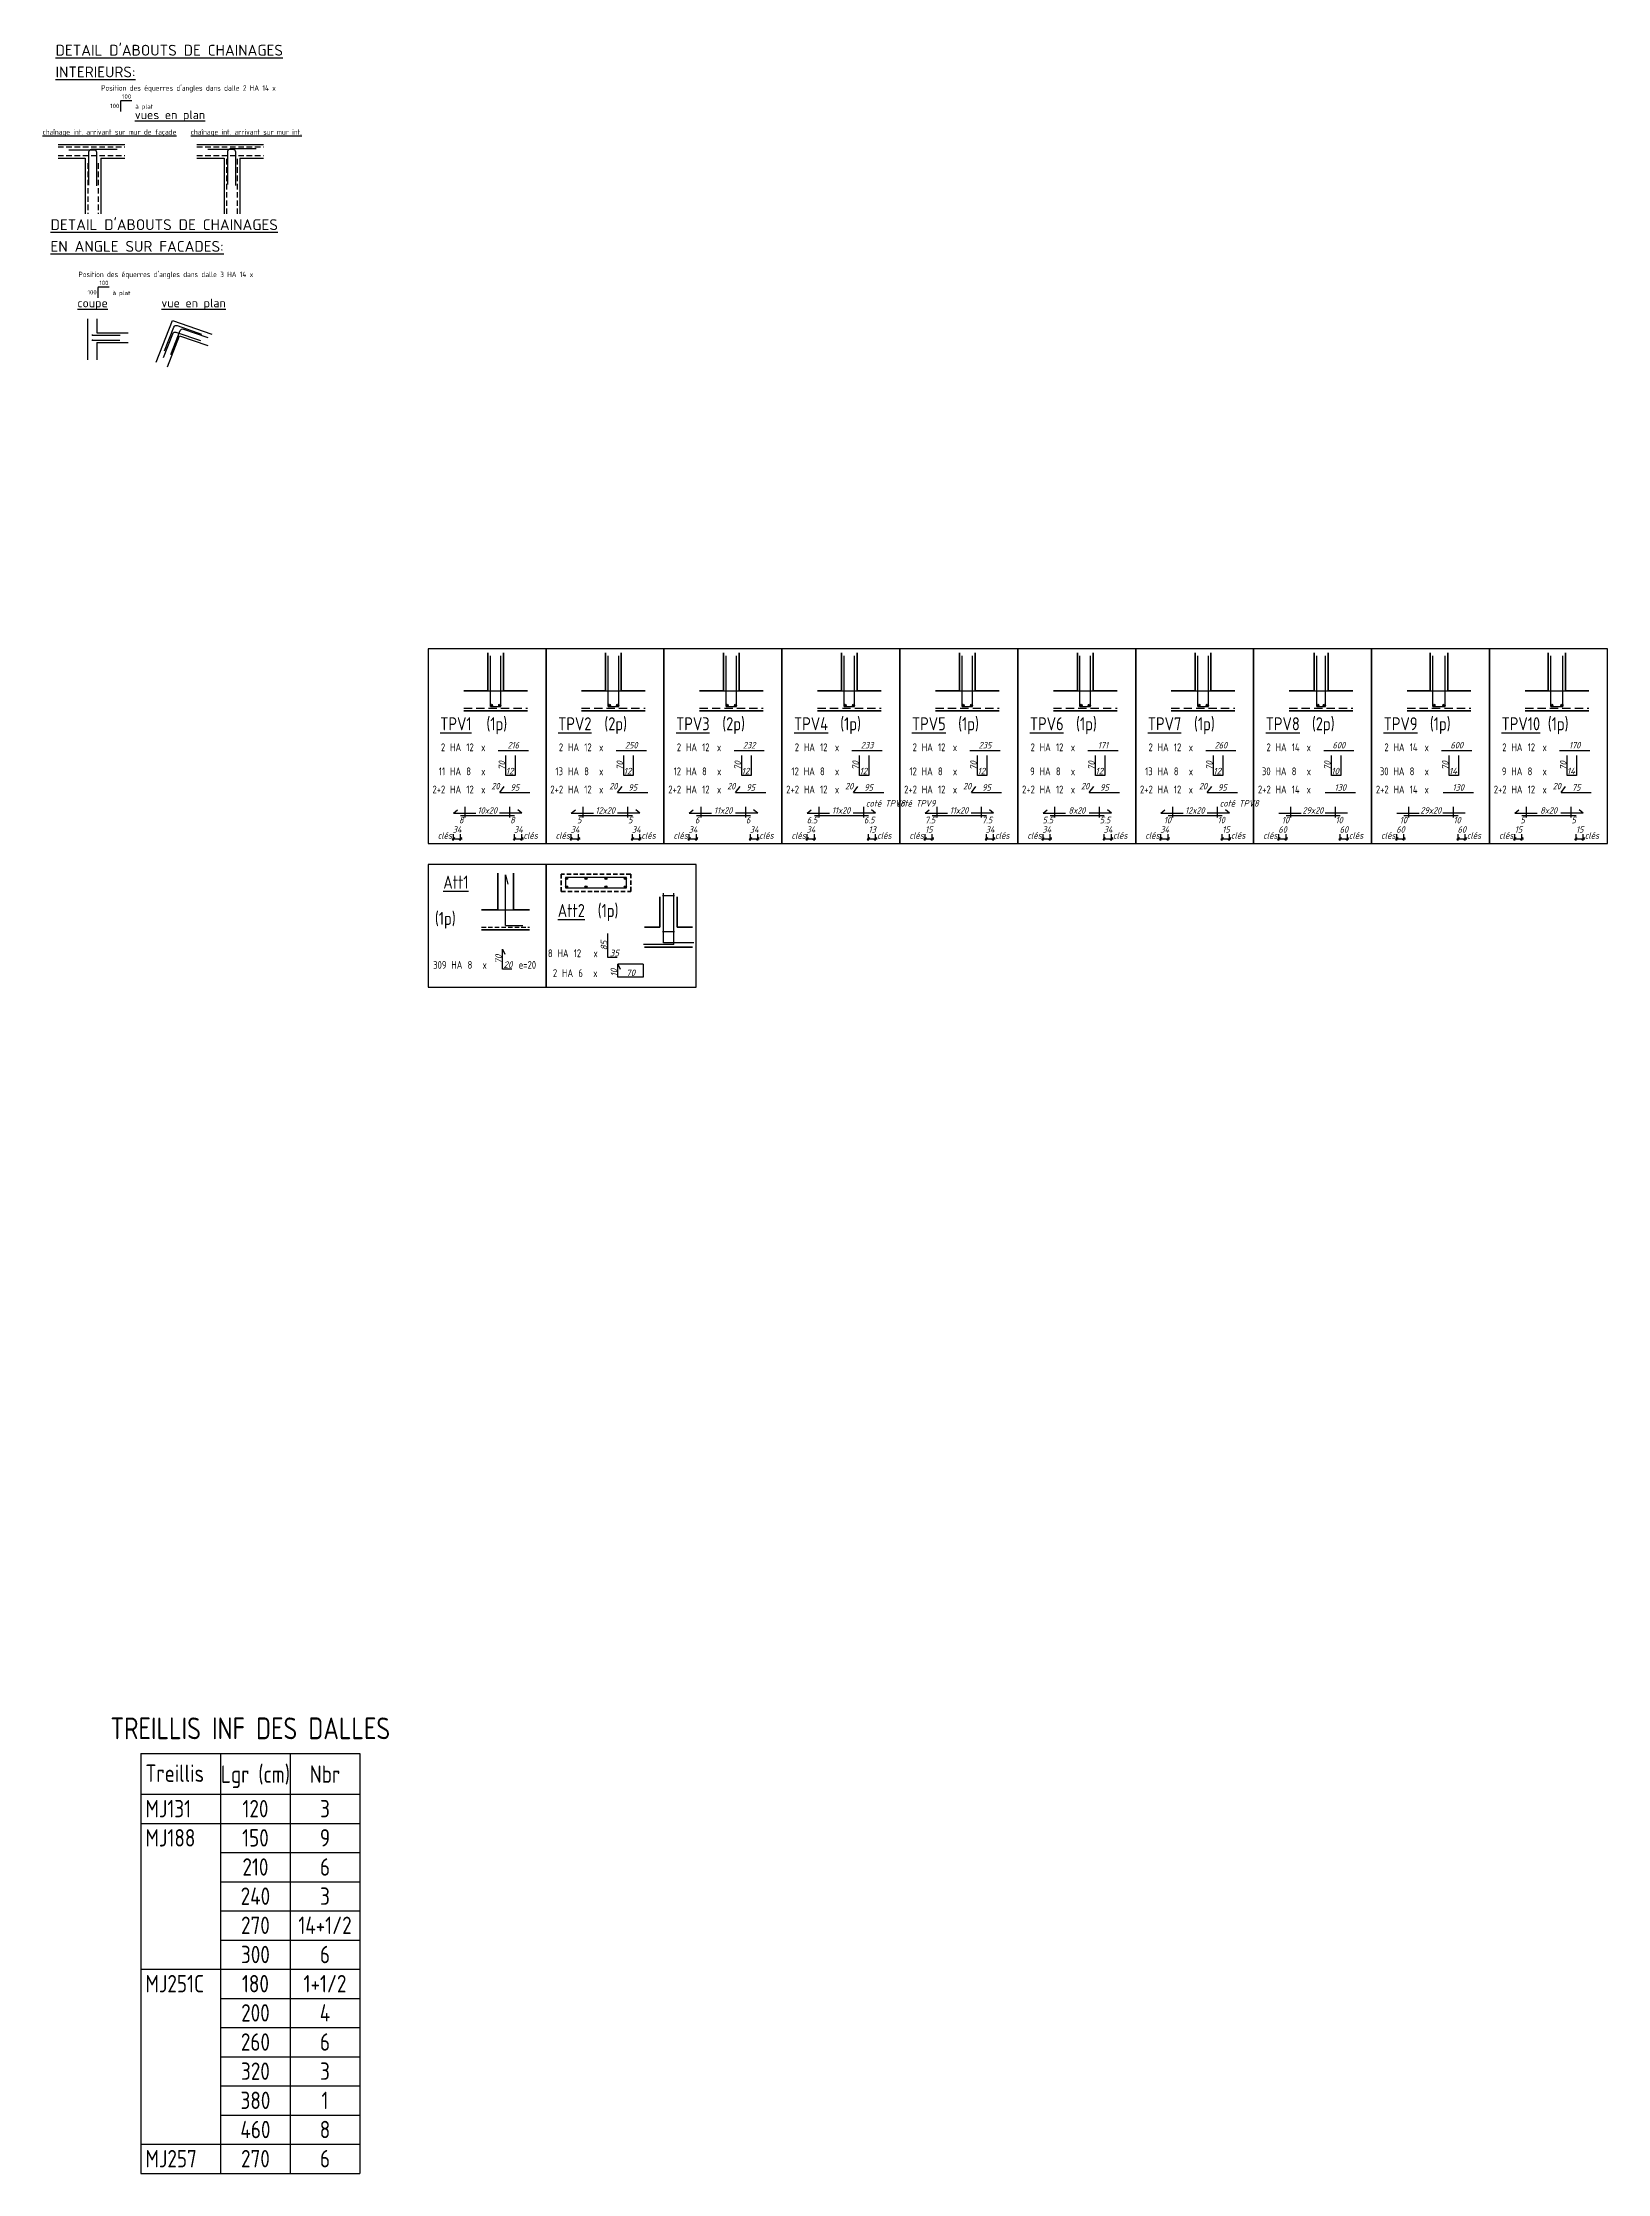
# Model space of a CAD drawing. Header units: millimetres. Extents: x 17235 to 23175, y -25578 to -23029.
# Drawn here: x 17235 to 19036, y -25481 to -23029 of the extents above; entities that cross this region are included whole.
import ezdxf
from ezdxf.enums import TextEntityAlignment as Align

# ---------------------------------------------------------------- set-up
doc = ezdxf.new("R2010")
doc.units = ezdxf.units.MM
doc.linetypes.add('CACHE', pattern=[9.525, 6.35, -3.175])
doc.layers.add('000-Arm_inf_txt', color=32, linetype='Continuous', lineweight=30)
doc.layers.add('01_arm', color=5, linetype='Continuous', lineweight=35)
doc.styles.add('MATTE_TXT', font='isocpeur.ttf', dxfattribs={"width": 0.8})

msp = doc.modelspace()

# ---------------------------------------------------------------- texts
at = {"layer": '000-Arm_inf_txt', "style": 'MATTE_TXT'}
for s, height, p in [("%%UDETAIL D'ABOUTS DE CHAINAGES", 12.5, (17249.97, -23044.24)), ('%%UINTERIEURS:', 12.5, (17249.97, -23069.24)), ('%%Uvues en plan', 10, (17341.17, -23117.29)), ('à plat', 5, (17341.72, -23105.31)), ("%%UDETAIL D'ABOUTS DE CHAINAGES", 12.5, (17244.2, -23244.94)), ('%%UEN ANGLE SUR FACADES:', 12.5, (17244.2, -23269.94)), ('%%ucoupe', 10, (17275.09, -23333.79)), ('à plat', 5, (17315.68, -23319.79)), ('%%uvue en plan', 10, (17371.74, -23333.79))]:
    msp.add_text(s, height=height, dxfattribs=at).set_placement(p)
for p in [(17331.71, -23093.74), (17305.66, -23308.22)]:
    msp.add_text('100', height=5, dxfattribs=at).set_placement(p, align=Align.CENTER)
for p in [(17323.34, -23104.58), (17297.29, -23319.06)]:
    msp.add_text('100', height=5, dxfattribs=at).set_placement(p, align=Align.RIGHT)
at = {"layer": '000-Arm_inf_txt', "style": 'MATTE_TXT', "width": 0.8}
for s, height, p in [('%%Uchaînage int. arrivant sur mur de façade', 6.25, (17235.07, -23135.2)), ('%%Uchaînage int. arrivant sur mur int.', 6.25, (17405.65, -23135.2)), ('(1p)', 15, (17745.85, -23820.41)), ('(2p)', 15, (17881.57, -23820.41)), ('(2p)', 15, (18017.29, -23820.41)), ('(1p)', 15, (18153.01, -23820.41)), ('(1p)', 15, (18288.73, -23820.41)), ('(1p)', 15, (18424.45, -23820.41)), ('(1p)', 15, (18560.17, -23820.41)), ('(2p)', 15, (18695.89, -23820.41)), ('(1p)', 15, (18831.6, -23820.41)), ('(1p)', 15, (18967.32, -23820.41)), ('%%UTPV1', 15, (17692.68, -23820.41)), ('%%UTPV2', 15, (17828.39, -23820.41)), ('%%UTPV3', 15, (17964.11, -23820.41)), ('%%UTPV4', 15, (18099.83, -23820.41)), ('%%UTPV5', 15, (18235.55, -23820.41)), ('%%UTPV6', 15, (18371.27, -23820.41)), ('%%UTPV7', 15, (18506.99, -23820.41)), ('%%UTPV8', 15, (18642.71, -23820.41)), ('%%UTPV9', 15, (18778.43, -23820.41)), ('%%UTPV10', 15, (18914.14, -23820.41)), ('HA', 9, (17704.04, -23844.5)), ('12', 9, (17722.72, -23844.5)), ('HA', 9, (17839.75, -23844.5)), ('12', 9, (17858.44, -23844.5)), ('HA', 9, (17975.47, -23844.5)), ('12', 9, (17994.16, -23844.5)), ('HA', 9, (18111.19, -23844.5)), ('12', 9, (18129.88, -23844.5)), ('HA', 9, (18246.91, -23844.5)), ('12', 9, (18265.6, -23844.5)), ('HA', 9, (18382.63, -23844.5)), ('12', 9, (18401.32, -23844.5)), ('HA', 9, (18518.35, -23844.5)), ('12', 9, (18537.04, -23844.5)), ('HA', 9, (18654.07, -23844.5)), ('14', 9, (18672.76, -23844.5)), ('HA', 9, (18789.79, -23844.5)), ('14', 9, (18808.47, -23844.5)), ('HA', 9, (18925.5, -23844.5)), ('12', 9, (18944.19, -23844.5)), ('HA', 9, (17703.93, -23872.16)), ('8', 9, (17722.62, -23872.16)), ('HA', 9, (17839.65, -23872.16)), ('8', 9, (17858.34, -23872.16)), ('HA', 9, (17975.37, -23872.16)), ('8', 9, (17994.06, -23872.16)), ('HA', 9, (18111.09, -23872.16)), ('8', 9, (18129.78, -23872.16)), ('HA', 9, (18246.81, -23872.16)), ('8', 9, (18265.49, -23872.16)), ('HA', 9, (18382.52, -23872.16)), ('8', 9, (18401.21, -23872.16)), ('HA', 9, (18518.24, -23872.16)), ('8', 9, (18536.93, -23872.16)), ('HA', 9, (18653.96, -23872.16)), ('8', 9, (18672.65, -23872.16)), ('HA', 9, (18789.68, -23872.16)), ('8', 9, (18808.37, -23872.16)), ('HA', 9, (18925.4, -23872.16)), ('8', 9, (18944.09, -23872.16)), ('HA', 9, (17704.04, -23893.09)), ('12', 9, (17722.72, -23893.09)), ('HA', 9, (17839.75, -23893.09)), ('12', 9, (17858.44, -23893.09)), ('HA', 9, (17975.47, -23893.09)), ('12', 9, (17994.16, -23893.09)), ('HA', 9, (18111.19, -23893.09)), ('12', 9, (18129.88, -23893.09)), ('HA', 9, (18246.91, -23893.09)), ('12', 9, (18265.6, -23893.09)), ('HA', 9, (18382.63, -23893.09)), ('12', 9, (18401.32, -23893.09)), ('HA', 9, (18518.35, -23893.09)), ('12', 9, (18537.04, -23893.09)), ('HA', 9, (18654.07, -23893.09)), ('14', 9, (18672.76, -23893.09)), ('HA', 9, (18789.79, -23893.09)), ('14', 9, (18808.47, -23893.09)), ('HA', 9, (18925.5, -23893.09)), ('12', 9, (18944.19, -23893.09)), ('%%UAtt1', 15, (17696.24, -24002.67)), ('%%UAtt2', 15, (17827.95, -24035.3)), ('(1p)', 15, (17873.91, -24035.3)), ('(1p)', 15, (17686.57, -24044.37)), ('HA', 9, (17827.65, -24081.49)), ('12', 9, (17846.34, -24081.49)), ('HA', 9, (17705.47, -24094.85)), ('8', 9, (17724.16, -24094.85)), ('e=20', 9, (17783.03, -24094.85)), ('HA', 9, (17832.9, -24104.29)), ('6', 9, (17851.59, -24104.29)), ('Treillis', 20, (17353.39, -25030.36)), ('MJ131', 20, (17353.39, -25071.12)), ('MJ188', 20, (17353.39, -25104.68)), ('MJ251C', 20, (17353.39, -25272.47)), ('MJ257', 20, (17353.39, -25473.82))]:
    msp.add_text(s, height=height, dxfattribs=at).set_placement(p)
for s, p in [('2', (17698.45, -23844.5)), ('2', (17834.16, -23844.5)), ('2', (17969.88, -23844.5)), ('2', (18105.6, -23844.5)), ('2', (18241.32, -23844.5)), ('2', (18377.04, -23844.5)), ('2', (18512.76, -23844.5)), ('2', (18648.48, -23844.5)), ('2', (18784.2, -23844.5)), ('2', (18919.91, -23844.5)), ('11', (17698.34, -23872.16)), ('13', (17834.06, -23872.16)), ('12', (17969.78, -23872.16)), ('12', (18105.5, -23872.16)), ('12', (18241.22, -23872.16)), ('9', (18376.93, -23872.16)), ('13', (18512.65, -23872.16)), ('30', (18648.37, -23872.16)), ('30', (18784.09, -23872.16)), ('9', (18919.81, -23872.16)), ('2+2', (17698.45, -23893.09)), ('2+2', (17834.16, -23893.09)), ('2+2', (17969.88, -23893.09)), ('2+2', (18105.6, -23893.09)), ('2+2', (18241.32, -23893.09)), ('2+2', (18377.04, -23893.09)), ('2+2', (18512.76, -23893.09)), ('2+2', (18648.48, -23893.09)), ('2+2', (18784.2, -23893.09)), ('2+2', (18919.91, -23893.09)), ('8', (17822.06, -24081.49)), ('309', (17699.88, -24094.85)), ('2', (17827.31, -24104.29))]:
    msp.add_text(s, height=9, dxfattribs=at).set_placement(p, align=Align.RIGHT)
for s, height, p in [('x', 9, (17742.23, -23844.5)), ('x', 9, (17877.95, -23844.5)), ('x', 9, (18013.66, -23844.5)), ('x', 9, (18149.38, -23844.5)), ('x', 9, (18285.1, -23844.5)), ('x', 9, (18420.82, -23844.5)), ('x', 9, (18556.54, -23844.5)), ('x', 9, (18692.26, -23844.5)), ('x', 9, (18827.98, -23844.5)), ('x', 9, (18963.7, -23844.5)), ('x', 9, (17742.3, -23872.16)), ('x', 9, (17878.01, -23872.16)), ('x', 9, (18013.73, -23872.16)), ('x', 9, (18149.45, -23872.16)), ('x', 9, (18285.17, -23872.16)), ('x', 9, (18420.89, -23872.16)), ('x', 9, (18556.61, -23872.16)), ('x', 9, (18692.33, -23872.16)), ('x', 9, (18828.05, -23872.16)), ('x', 9, (18963.76, -23872.16)), ('x', 9, (17742.23, -23893.09)), ('x', 9, (17877.95, -23893.09)), ('x', 9, (18013.66, -23893.09)), ('x', 9, (18149.38, -23893.09)), ('x', 9, (18285.1, -23893.09)), ('x', 9, (18420.82, -23893.09)), ('x', 9, (18556.54, -23893.09)), ('x', 9, (18692.26, -23893.09)), ('x', 9, (18827.98, -23893.09)), ('x', 9, (18963.7, -23893.09)), ('x', 9, (17743.83, -24094.85)), ('x', 9, (17871.27, -24104.29)), ('x', 9, (17871.46, -24081.49)), ('TREILLIS INF DES DALLES', 25, (17474.09, -24981.21)), ('Lgr (cm)', 20, (17480.01, -25031.42)), ('Nbr', 20, (17560.05, -25031.42)), ('120', 20, (17480.01, -25071.12)), ('3', 20, (17560.05, -25071.12)), ('150', 20, (17480.01, -25104.68)), ('9', 20, (17560.05, -25104.68)), ('210', 20, (17480.01, -25138.24)), ('6', 20, (17560.05, -25138.24)), ('240', 20, (17480.01, -25171.8)), ('3', 20, (17560.05, -25171.8)), ('270', 20, (17480.01, -25205.36)), ('14+1/2', 20, (17560.05, -25205.36)), ('300', 20, (17480.01, -25238.92)), ('6', 20, (17560.05, -25238.92)), ('180', 20, (17480.01, -25272.47)), ('1+1/2', 20, (17560.05, -25272.47)), ('200', 20, (17480.01, -25306.03)), ('4', 20, (17560.05, -25306.03)), ('260', 20, (17480.01, -25339.59)), ('6', 20, (17560.05, -25339.59)), ('320', 20, (17480.01, -25373.15)), ('3', 20, (17560.05, -25373.15)), ('380', 20, (17480.01, -25406.71)), ('1', 20, (17560.05, -25406.71)), ('460', 20, (17480.01, -25440.27)), ('8', 20, (17560.05, -25440.27)), ('270', 20, (17480.01, -25473.82)), ('6', 20, (17560.05, -25473.82))]:
    msp.add_text(s, height=height, dxfattribs=at).set_placement(p, align=Align.CENTER)
at = {"layer": '000-Arm_inf_txt', "style": 'MATTE_TXT', "oblique": 15, "width": 0.8}
for s, p in [('216', (17776.79, -23843.57)), ('250', (17912.51, -23843.57)), ('232', (18048.22, -23843.57)), ('233', (18183.94, -23843.57)), ('235', (18319.66, -23843.57)), ('171', (18455.38, -23843.57)), ('260', (18591.1, -23843.57)), ('600', (18726.82, -23843.57)), ('600', (18862.54, -23843.57)), ('170', (18998.26, -23843.57)), ('95', (17778.51, -23892.16)), ('95', (17914.23, -23892.16)), ('95', (18049.95, -23892.16)), ('95', (18185.67, -23892.16)), ('95', (18321.39, -23892.16)), ('95', (18457.11, -23892.16)), ('95', (18592.83, -23892.16)), ('130', (18728.55, -23892.16)), ('130', (18864.26, -23892.16)), ('75', (18999.98, -23892.16)), ('10x20', (17746.85, -23918.62)), ('12x20', (17882.57, -23918.62)), ('11x20', (18018.28, -23918.62)), ('11x20', (18154, -23918.62)), ('11x20', (18289.72, -23918.62)), ('8x20', (18425.44, -23918.62)), ('12x20', (18561.16, -23918.62)), ('29x20', (18696.88, -23918.62)), ('29x20', (18832.6, -23918.62)), ('8x20', (18968.31, -23918.62))]:
    msp.add_text(s, height=7.5, dxfattribs=at).set_placement(p, align=Align.BOTTOM_CENTER)
at = {"layer": '000-Arm_inf_txt', "style": 'MATTE_TXT', "oblique": 15}
for s, p in [('70', (17767.41, -23861.14)), ('70', (17903.13, -23861.14)), ('70', (18038.84, -23861.14)), ('70', (18174.56, -23861.14)), ('70', (18310.28, -23861.14)), ('70', (18446, -23861.14)), ('70', (18581.72, -23861.14)), ('70', (18717.44, -23861.14)), ('70', (18853.16, -23861.14)), ('70', (18988.88, -23861.14)), ('85', (17884.92, -24068.01)), ('70', (17763.42, -24083.83)), ('10', (17896.38, -24099.27))]:
    msp.add_text(s, height=7.5, rotation=90, dxfattribs=at).set_placement(p, align=Align.CENTER)
for s, p in [('12', (17772.53, -23871.09)), ('12', (17908.25, -23871.09)), ('12', (18043.96, -23871.09)), ('12', (18179.68, -23871.09)), ('12', (18315.4, -23871.09)), ('12', (18451.12, -23871.09)), ('12', (18586.84, -23871.09)), ('10', (18722.56, -23871.09)), ('14', (18858.28, -23871.09)), ('14', (18994, -23871.09)), ('70', (17911.77, -24103.23))]:
    msp.add_text(s, height=7.5, dxfattribs=at).set_placement(p, align=Align.CENTER)
at = {"layer": '000-Arm_inf_txt', "style": 'MATTE_TXT', "oblique": 15, "width": 0.8}
for s, p in [('20', (17760.95, -23888.44)), ('20', (17896.66, -23888.44)), ('20', (18032.38, -23888.44)), ('20', (18168.1, -23888.44)), ('coté TPV9', (18262.5, -23908.19)), ('20', (18303.82, -23888.44)), ('20', (18439.54, -23888.44)), ('20', (18575.26, -23888.44)), ('20', (18982.41, -23888.44)), ('8', (17719.47, -23927.48)), ('5', (17855.19, -23927.48)), ('6', (17990.9, -23927.48)), ('6.5', (18126.62, -23927.48)), ('7.5', (18262.34, -23927.48)), ('5.5', (18398.06, -23927.48)), ('10', (18533.78, -23927.48)), ('10', (18669.5, -23927.48)), ('10', (18805.22, -23927.48)), ('5', (18940.94, -23927.48)), ('clés', (17706.32, -23945.16)), ('clés', (17842.04, -23945.16)), ('clés', (17977.76, -23945.16)), ('clés', (18113.48, -23945.16)), ('clés', (18249.2, -23945.16)), ('clés', (18384.92, -23945.16)), ('clés', (18520.63, -23945.16)), ('clés', (18656.35, -23945.16)), ('clés', (18792.07, -23945.16)), ('clés', (18927.79, -23945.16))]:
    msp.add_text(s, height=7.5, dxfattribs=at).set_placement(p, align=Align.RIGHT)
for s, p in [('coté TPV8', (18182.57, -23908.19)), ('coté TPV8', (18589.73, -23908.19)), ('8', (17773.12, -23927.48)), ('5', (17908.84, -23927.48)), ('6', (18044.56, -23927.48)), ('6.5', (18180.28, -23927.48)), ('7.5', (18316, -23927.48)), ('5.5', (18451.71, -23927.48)), ('10', (18587.43, -23927.48)), ('10', (18723.15, -23927.48)), ('10', (18858.87, -23927.48)), ('5', (18994.59, -23927.48)), ('clés', (17788.36, -23945.16)), ('clés', (17924.08, -23945.16)), ('clés', (18059.79, -23945.16)), ('clés', (18195.51, -23945.16)), ('clés', (18331.23, -23945.16)), ('clés', (18466.95, -23945.16)), ('clés', (18602.67, -23945.16)), ('clés', (18738.39, -23945.16)), ('clés', (18874.11, -23945.16)), ('clés', (19009.83, -23945.16))]:
    msp.add_text(s, height=7.5, dxfattribs=at).set_placement(p)
for s, p in [('34', (17712.07, -23938.31)), ('34', (17782.61, -23938.31)), ('34', (17847.79, -23938.31)), ('34', (17918.32, -23938.31)), ('34', (17983.51, -23938.31)), ('34', (18054.04, -23938.31)), ('34', (18119.23, -23938.31)), ('13', (18189.76, -23938.31)), ('15', (18254.95, -23938.31)), ('34', (18325.48, -23938.31)), ('34', (18390.67, -23938.31)), ('34', (18461.2, -23938.31)), ('34', (18526.39, -23938.31)), ('15', (18596.92, -23938.31)), ('60', (18662.11, -23938.31)), ('60', (18732.64, -23938.31)), ('60', (18797.82, -23938.31)), ('60', (18868.36, -23938.31)), ('15', (18933.54, -23938.31)), ('15', (19004.07, -23938.31))]:
    msp.add_text(s, height=7.5, dxfattribs=at).set_placement(p, align=Align.CENTER)
at = {"layer": '000-Arm_inf_txt', "style": 'MATTE_TXT', "oblique": 15}
for s, p in [('35', (17887.83, -24080.43)), ('20', (17765.58, -24093.78))]:
    msp.add_text(s, height=7.5, dxfattribs=at).set_placement(p)
at = {"layer": '000-Arm_inf_txt', "char_height": 6.25, "attachment_point": 1, "style": 'MATTE_TXT'}
for s, insert, width in [("Position des équerres d'angles dans dalle 2 HA 14 x ", (17302.45, -23078.31), 202.5155), ("Position des équerres d'angles dans dalle 3 HA 14 x ", (17276.34, -23292.79), 197.6226)]:
    msp.add_mtext(s, dxfattribs=dict(at, insert=insert, width=width))

# ---------------------------------------------------------------- hatches: boundary and pattern name
at = {"layer": '000-Arm_inf_txt', "ltscale": 2}
for points in [[(17751.56, -23790.52, -1), (17751.56, -23792.92, -1)], [(17761.16, -23790.52, 1), (17761.16, -23792.92, 1)], [(17887.27, -23790.52, -1), (17887.27, -23792.92, -1)], [(17896.87, -23790.52, 1), (17896.87, -23792.92, 1)], [(18022.99, -23790.52, -1), (18022.99, -23792.92, -1)], [(18032.59, -23790.52, 1), (18032.59, -23792.92, 1)], [(18158.71, -23790.52, -1), (18158.71, -23792.92, -1)], [(18168.31, -23790.52, 1), (18168.31, -23792.92, 1)], [(18294.43, -23790.52, -1), (18294.43, -23792.92, -1)], [(18304.03, -23790.52, 1), (18304.03, -23792.92, 1)], [(18430.15, -23790.52, -1), (18430.15, -23792.92, -1)], [(18439.75, -23790.52, 1), (18439.75, -23792.92, 1)], [(18565.87, -23790.52, -1), (18565.87, -23792.92, -1)], [(18575.47, -23790.52, 1), (18575.47, -23792.92, 1)], [(18702.59, -23790.52, -1), (18702.59, -23792.92, -1)], [(18710.19, -23790.52, 1), (18710.19, -23792.92, 1)], [(18836.31, -23790.52, -1), (18836.31, -23792.92, -1)], [(18847.91, -23790.52, 1), (18847.91, -23792.92, 1)], [(18972.02, -23790.52, -1), (18972.02, -23792.92, -1)], [(18983.62, -23790.52, 1), (18983.62, -23792.92, 1)], [(17838.13, -23992.18, 1), (17838.13, -23989.78, 1)], [(17838.13, -23999.38, -1), (17838.13, -24001.78, -1)], [(17860.47, -23992.18, 1), (17860.47, -23989.78, 1)], [(17860.47, -23999.38, -1), (17860.47, -24001.78, -1)], [(17883.4, -23992.18, -1), (17883.4, -23989.78, -1)], [(17883.4, -23999.38, 1), (17883.4, -24001.78, 1)], [(17905.73, -23992.18, -1), (17905.73, -23989.78, -1)], [(17905.73, -23999.38, 1), (17905.73, -24001.78, 1)]]:
    msp.add_hatch(color=256, dxfattribs=at).paths.add_polyline_path(points)

# ---------------------------------------------------------------- linework, layer by layer
at = {"layer": '000-Arm_inf_txt'}
for p, q in [((17252.81, -23146.3), (17329.53, -23146.3)), ((17252.81, -23162.3), (17283.95, -23162.3)), ((17283.95, -23162.3), (17283.95, -23226.04)), ((17301.95, -23162.3), (17329.53, -23162.3)), ((17301.95, -23162.3), (17301.95, -23226.04)), ((17412.73, -23146.3), (17489.45, -23146.3)), ((17412.73, -23162.3), (17443.87, -23162.3)), ((17443.87, -23162.3), (17443.87, -23226.04)), ((17461.87, -23162.3), (17489.45, -23162.3)), ((17461.87, -23162.3), (17461.87, -23226.04)), ((17286.77, -23347.03), (17286.77, -23394.04)), ((17297.55, -23347.03), (17297.55, -23363.19)), ((17365.79, -23396.96), (17384.6, -23348.96)), ((17384.6, -23348.96), (17429.73, -23364.57)), ((17292.34, -23365.68), (17324.26, -23365.68)), ((17292.34, -23371.64), (17323.86, -23371.64)), ((17297.55, -23363.19), (17333.48, -23363.19)), ((17297.55, -23374.13), (17333.48, -23374.13)), ((17297.55, -23374.13), (17297.55, -23394.04)), ((17378.83, -23402.07), (17392.73, -23366.59)), ((17392.73, -23366.59), (17425.15, -23377.8)), ((17750.36, -23792.92), (17750.36, -23734.92)), ((17762.36, -23792.92), (17762.36, -23734.92)), ((17886.07, -23792.92), (17886.07, -23734.92)), ((17898.07, -23792.92), (17898.07, -23734.92)), ((18021.79, -23792.92), (18021.79, -23734.92)), ((18033.79, -23792.92), (18033.79, -23734.92)), ((18157.51, -23792.92), (18157.51, -23734.92)), ((18169.51, -23792.92), (18169.51, -23734.92)), ((18293.23, -23792.92), (18293.23, -23734.92)), ((18305.23, -23792.92), (18305.23, -23734.92)), ((18428.95, -23792.92), (18428.95, -23734.92)), ((18440.95, -23792.92), (18440.95, -23734.92)), ((18564.67, -23792.92), (18564.67, -23734.92)), ((18576.67, -23792.92), (18576.67, -23734.92)), ((18701.39, -23792.92), (18701.39, -23734.92)), ((18711.39, -23792.92), (18711.39, -23734.92)), ((18835.11, -23792.92), (18835.11, -23734.92)), ((18849.11, -23792.92), (18849.11, -23734.92)), ((18970.82, -23792.92), (18970.82, -23734.92)), ((18984.82, -23792.92), (18984.82, -23734.92)), ((17747.36, -23774.92), (17765.36, -23774.92)), ((17883.07, -23774.92), (17901.07, -23774.92)), ((18018.79, -23774.92), (18036.79, -23774.92)), ((18154.51, -23774.92), (18172.51, -23774.92)), ((18290.23, -23774.92), (18308.23, -23774.92)), ((18425.95, -23774.92), (18443.95, -23774.92)), ((18561.67, -23774.92), (18579.67, -23774.92)), ((18698.39, -23774.92), (18714.39, -23774.92)), ((18832.11, -23774.92), (18852.11, -23774.92)), ((18967.82, -23774.92), (18987.82, -23774.92)), ((17750.36, -23792.92), (17762.36, -23792.92)), ((17886.07, -23792.92), (17898.07, -23792.92)), ((18021.79, -23792.92), (18033.79, -23792.92)), ((18157.51, -23792.92), (18169.51, -23792.92)), ((18293.23, -23792.92), (18305.23, -23792.92)), ((18428.95, -23792.92), (18440.95, -23792.92)), ((18564.67, -23792.92), (18576.67, -23792.92)), ((18701.39, -23792.92), (18711.39, -23792.92)), ((18835.11, -23792.92), (18849.11, -23792.92)), ((18970.82, -23792.92), (18984.82, -23792.92)), ((17759.38, -23843.57), (17794.19, -23843.57)), ((17768.2, -23872.44), (17768.2, -23849.42)), ((17895.1, -23843.57), (17929.91, -23843.57)), ((17903.91, -23872.44), (17903.91, -23849.42)), ((18030.82, -23843.57), (18065.63, -23843.57)), ((18039.63, -23872.44), (18039.63, -23849.42)), ((18166.54, -23843.57), (18201.35, -23843.57)), ((18175.35, -23872.44), (18175.35, -23849.42)), ((18302.26, -23843.57), (18337.07, -23843.57)), ((18311.07, -23872.44), (18311.07, -23849.42)), ((18437.98, -23843.57), (18472.78, -23843.57)), ((18446.79, -23872.44), (18446.79, -23849.42)), ((18573.7, -23843.57), (18608.5, -23843.57)), ((18582.51, -23872.44), (18582.51, -23849.42)), ((18709.42, -23843.57), (18744.22, -23843.57)), ((18718.23, -23872.44), (18718.23, -23849.42)), ((18845.13, -23843.57), (18879.94, -23843.57)), ((18853.95, -23872.44), (18853.95, -23849.42)), ((18980.85, -23843.57), (19015.66, -23843.57)), ((18989.66, -23872.44), (18989.66, -23849.42)), ((17778.95, -23872.44), (17768.2, -23872.44)), ((17914.67, -23872.44), (17903.91, -23872.44)), ((18050.39, -23872.44), (18039.63, -23872.44)), ((18186.1, -23872.44), (18175.35, -23872.44)), ((18321.82, -23872.44), (18311.07, -23872.44)), ((18457.54, -23872.44), (18446.79, -23872.44)), ((18593.26, -23872.44), (18582.51, -23872.44)), ((18728.98, -23872.44), (18718.23, -23872.44)), ((18864.7, -23872.44), (18853.95, -23872.44)), ((19000.42, -23872.44), (18989.66, -23872.44)), ((17761.11, -23892.16), (17795.92, -23892.16)), ((17896.83, -23892.16), (17931.64, -23892.16)), ((18032.55, -23892.16), (18067.36, -23892.16)), ((18168.27, -23892.16), (18203.07, -23892.16)), ((18303.99, -23892.16), (18338.79, -23892.16)), ((18439.7, -23892.16), (18474.51, -23892.16)), ((18575.42, -23892.16), (18610.23, -23892.16)), ((18711.14, -23892.16), (18745.95, -23892.16)), ((18846.86, -23892.16), (18881.67, -23892.16)), ((18982.58, -23892.16), (19017.39, -23892.16)), ((17707.81, -23915.95), (17712.47, -23911.79)), ((17707.81, -23915.95), (17733.51, -23915.95)), ((17786.61, -23915.95), (17760.92, -23915.95)), ((17786.61, -23915.95), (17781.96, -23911.79)), ((17843.53, -23915.95), (17848.19, -23911.79)), ((17843.53, -23915.95), (17869.23, -23915.95)), ((17922.33, -23915.95), (17896.64, -23915.95)), ((17922.33, -23915.95), (17917.68, -23911.79)), ((17979.25, -23915.95), (17983.9, -23911.79)), ((17979.25, -23915.95), (18004.94, -23915.95)), ((18058.05, -23915.95), (18032.36, -23915.95)), ((18058.05, -23915.95), (18053.4, -23911.79)), ((18114.97, -23915.95), (18119.62, -23911.79)), ((18114.97, -23915.95), (18140.66, -23915.95)), ((18193.77, -23915.95), (18168.07, -23915.95)), ((18193.77, -23915.95), (18189.11, -23911.79)), ((18250.69, -23915.95), (18255.34, -23911.79)), ((18250.69, -23915.95), (18276.38, -23915.95)), ((18329.49, -23915.95), (18303.79, -23915.95)), ((18329.49, -23915.95), (18324.83, -23911.79)), ((18386.41, -23915.95), (18391.06, -23911.79)), ((18386.41, -23915.95), (18412.1, -23915.95)), ((18465.21, -23915.95), (18439.51, -23915.95)), ((18465.21, -23915.95), (18460.55, -23911.79)), ((18522.13, -23915.95), (18526.78, -23911.79)), ((18522.13, -23915.95), (18547.82, -23915.95)), ((18600.92, -23915.95), (18575.23, -23915.95)), ((18600.92, -23915.95), (18596.27, -23911.79)), ((18657.84, -23915.95), (18683.54, -23915.95)), ((18736.64, -23915.95), (18710.95, -23915.95)), ((18793.56, -23915.95), (18819.26, -23915.95)), ((18872.36, -23915.95), (18846.67, -23915.95)), ((18929.28, -23915.95), (18933.94, -23911.79)), ((18929.28, -23915.95), (18954.98, -23915.95)), ((19008.08, -23915.95), (18982.39, -23915.95)), ((19008.08, -23915.95), (19003.43, -23911.79)), ((17767.91, -24044.86), (17767.91, -23986.86)), ((17767.91, -23986.86), (17770.56, -23997.61)), ((17948.45, -24010.5), (17962.45, -24010.5)), ((17949.45, -24064.9), (17949.45, -24007.91)), ((17961.45, -24066.9), (17961.45, -24007.91)), ((17758.91, -24026.86), (17776.91, -24026.86)), ((17767.91, -24044.86), (17787.91, -24044.86)), ((17764.21, -24095.13), (17764.21, -24072.11)), ((17764.21, -24072.11), (17766.92, -24077.82)), ((17885.71, -24081.77), (17885.71, -24054.25)), ((17961.45, -24066.9), (17926.45, -24066.9)), ((17948.45, -24051.9), (17962.45, -24051.9)), ((17984.45, -24064.9), (17949.45, -24064.9)), ((17774.97, -24095.13), (17764.21, -24095.13)), ((17896.46, -24081.77), (17885.71, -24081.77)), ((17897.17, -24104.57), (17897.17, -24089.69)), ((17897.17, -24089.69), (17899.87, -24095.4)), ((17926.37, -24089.69), (17897.17, -24089.69)), ((17926.37, -24104.57), (17897.17, -24104.57)), ((17348.1, -24997.69), (17600.07, -24997.69)), ((17348.1, -24997.69), (17348.1, -25480.74)), ((17439.99, -24997.69), (17439.99, -25480.74)), ((17520.03, -24997.69), (17520.03, -25480.74)), ((17600.07, -24997.69), (17600.07, -25480.74)), ((17348.1, -25044.48), (17600.07, -25044.48)), ((17348.1, -25078.04), (17600.07, -25078.04)), ((17439.99, -25111.6), (17600.07, -25111.6)), ((17439.99, -25145.16), (17600.07, -25145.16)), ((17439.99, -25178.72), (17600.07, -25178.72)), ((17439.99, -25212.28), (17600.07, -25212.28)), ((17348.1, -25245.83), (17600.07, -25245.83)), ((17439.99, -25279.39), (17600.07, -25279.39)), ((17439.99, -25312.95), (17600.07, -25312.95)), ((17439.99, -25346.51), (17600.07, -25346.51)), ((17439.99, -25380.07), (17600.07, -25380.07)), ((17439.99, -25413.62), (17600.07, -25413.62)), ((17348.1, -25447.18), (17600.07, -25447.18)), ((17348.1, -25480.74), (17600.07, -25480.74))]:
    msp.add_line(p, q, dxfattribs=at)
at = {"layer": '000-Arm_inf_txt', "linetype": 'CACHE'}
for p, q in [((17252.81, -23149.3), (17329.53, -23149.3)), ((17252.81, -23159.3), (17329.53, -23159.3)), ((17412.73, -23149.3), (17489.45, -23149.3)), ((17412.73, -23159.3), (17489.45, -23159.3)), ((17446.87, -23163.12), (17446.87, -23226.04)), ((17458.87, -23163.12), (17458.87, -23226.04)), ((17286.95, -23168), (17286.95, -23226.04)), ((17298.95, -23168), (17298.95, -23226.04))]:
    msp.add_line(p, q, dxfattribs=at)
at = {"layer": '000-Arm_inf_txt', "linetype": 'CACHE', "ltscale": 1.5}
for p, q in [((17719.73, -23794.92), (17792.98, -23794.92)), ((17855.45, -23794.92), (17928.7, -23794.92)), ((17991.17, -23794.92), (18064.41, -23794.92)), ((18126.89, -23794.92), (18200.13, -23794.92)), ((18262.61, -23794.92), (18335.85, -23794.92)), ((18398.33, -23794.92), (18471.57, -23794.92)), ((18534.05, -23794.92), (18607.29, -23794.92)), ((18669.77, -23794.92), (18743.01, -23794.92)), ((18805.48, -23794.92), (18878.73, -23794.92)), ((18941.2, -23794.92), (19014.45, -23794.92))]:
    msp.add_line(p, q, dxfattribs=at)
at = {"layer": '000-Arm_inf_txt', "ltscale": 7}
for p, q in [((17778.95, -23849.42), (17778.95, -23872.44)), ((17914.67, -23849.42), (17914.67, -23872.44)), ((18050.39, -23849.42), (18050.39, -23872.44)), ((18186.1, -23849.42), (18186.1, -23872.44)), ((18321.82, -23849.42), (18321.82, -23872.44)), ((18457.54, -23849.42), (18457.54, -23872.44)), ((18593.26, -23849.42), (18593.26, -23872.44)), ((18728.98, -23849.42), (18728.98, -23872.44)), ((18864.7, -23849.42), (18864.7, -23872.44)), ((19000.42, -23849.42), (19000.42, -23872.44)), ((17716.08, -23918.62), (17778.34, -23918.62)), ((17721.16, -23908.63), (17721.16, -23920.77)), ((17772.54, -23908.63), (17772.54, -23920.77)), ((17851.8, -23918.62), (17914.06, -23918.62)), ((17856.88, -23908.63), (17856.88, -23920.77)), ((17908.25, -23908.63), (17908.25, -23920.77)), ((17987.52, -23918.62), (18049.78, -23918.62)), ((17992.59, -23908.63), (17992.59, -23920.77)), ((18043.97, -23908.63), (18043.97, -23920.77)), ((18123.24, -23918.62), (18185.5, -23918.62)), ((18128.31, -23908.63), (18128.31, -23920.77)), ((18179.69, -23908.63), (18179.69, -23920.77)), ((18258.96, -23918.62), (18321.22, -23918.62)), ((18264.03, -23908.63), (18264.03, -23920.77)), ((18315.41, -23908.63), (18315.41, -23920.77)), ((18394.68, -23918.62), (18456.94, -23918.62)), ((18399.75, -23908.63), (18399.75, -23920.77)), ((18451.13, -23908.63), (18451.13, -23920.77)), ((18530.39, -23918.62), (18592.66, -23918.62)), ((18535.47, -23908.63), (18535.47, -23920.77)), ((18586.85, -23908.63), (18586.85, -23920.77)), ((18666.11, -23918.62), (18728.38, -23918.62)), ((18671.19, -23908.63), (18671.19, -23920.77)), ((18722.57, -23908.63), (18722.57, -23920.77)), ((18801.83, -23918.62), (18864.09, -23918.62)), ((18806.91, -23908.63), (18806.91, -23920.77)), ((18858.29, -23908.63), (18858.29, -23920.77)), ((18937.55, -23918.62), (18999.81, -23918.62)), ((18942.63, -23908.63), (18942.63, -23920.77)), ((18994, -23908.63), (18994, -23920.77)), ((17926.37, -24089.69), (17926.37, -24104.57))]:
    msp.add_line(p, q, dxfattribs=at)
at = {"layer": '000-Arm_inf_txt', "ltscale": 2}
for p, q in [((17761.11, -23892.16), (17766.24, -23885.26)), ((17896.83, -23892.16), (17901.96, -23885.26)), ((18032.55, -23892.16), (18037.68, -23885.26)), ((18168.27, -23892.16), (18173.4, -23885.26)), ((18303.99, -23892.16), (18309.12, -23885.26)), ((18439.7, -23892.16), (18444.84, -23885.26)), ((18575.42, -23892.16), (18580.55, -23885.26)), ((18982.58, -23892.16), (18987.71, -23885.26))]:
    msp.add_line(p, q, dxfattribs=at)
at = {"layer": '000-Arm_inf_txt', "ltscale": 200}
for p, q in [((17706.31, -23946.66), (17709.31, -23943.66)), ((17706.32, -23945.16), (17717.83, -23945.16)), ((17707.81, -23947.04), (17707.81, -23939.87)), ((17714.58, -23946.66), (17717.58, -23943.66)), ((17716.08, -23947.04), (17716.08, -23939.87)), ((17776.84, -23946.66), (17779.84, -23943.66)), ((17776.85, -23945.16), (17788.36, -23945.16)), ((17778.34, -23947.04), (17778.34, -23939.87)), ((17785.11, -23946.66), (17788.11, -23943.66)), ((17786.61, -23947.04), (17786.61, -23939.87)), ((17842.03, -23946.66), (17845.03, -23943.66)), ((17842.04, -23945.16), (17853.55, -23945.16)), ((17843.53, -23947.04), (17843.53, -23939.87)), ((17850.3, -23946.66), (17853.3, -23943.66)), ((17851.8, -23947.04), (17851.8, -23939.87)), ((17912.56, -23946.66), (17915.56, -23943.66)), ((17912.57, -23945.16), (17924.08, -23945.16)), ((17914.06, -23947.04), (17914.06, -23939.87)), ((17920.83, -23946.66), (17923.83, -23943.66)), ((17922.33, -23947.04), (17922.33, -23939.87)), ((17977.75, -23946.66), (17980.75, -23943.66)), ((17977.76, -23945.16), (17989.26, -23945.16)), ((17979.25, -23947.04), (17979.25, -23939.87)), ((17986.02, -23946.66), (17989.02, -23943.66)), ((17987.52, -23947.04), (17987.52, -23939.87)), ((18048.28, -23946.66), (18051.28, -23943.66)), ((18048.29, -23945.16), (18059.79, -23945.16)), ((18049.78, -23947.04), (18049.78, -23939.87)), ((18056.55, -23946.66), (18059.55, -23943.66)), ((18058.05, -23947.04), (18058.05, -23939.87)), ((18113.47, -23946.66), (18116.47, -23943.66)), ((18113.48, -23945.16), (18124.98, -23945.16)), ((18114.97, -23947.04), (18114.97, -23939.87)), ((18121.74, -23946.66), (18124.74, -23943.66)), ((18123.24, -23947.04), (18123.24, -23939.87)), ((18184, -23946.66), (18187, -23943.66)), ((18184.01, -23945.16), (18195.51, -23945.16)), ((18185.5, -23947.04), (18185.5, -23939.87)), ((18192.27, -23946.66), (18195.27, -23943.66)), ((18193.77, -23947.04), (18193.77, -23939.87)), ((18249.19, -23946.66), (18252.19, -23943.66)), ((18249.2, -23945.16), (18260.7, -23945.16)), ((18250.69, -23947.04), (18250.69, -23939.87)), ((18257.46, -23946.66), (18260.46, -23943.66)), ((18258.96, -23947.04), (18258.96, -23939.87)), ((18319.72, -23946.66), (18322.72, -23943.66)), ((18319.73, -23945.16), (18331.23, -23945.16)), ((18321.22, -23947.04), (18321.22, -23939.87)), ((18327.99, -23946.66), (18330.99, -23943.66)), ((18329.49, -23947.04), (18329.49, -23939.87)), ((18384.91, -23946.66), (18387.91, -23943.66)), ((18384.92, -23945.16), (18396.42, -23945.16)), ((18386.41, -23947.04), (18386.41, -23939.87)), ((18393.18, -23946.66), (18396.18, -23943.66)), ((18394.68, -23947.04), (18394.68, -23939.87)), ((18455.44, -23946.66), (18458.44, -23943.66)), ((18455.45, -23945.16), (18466.95, -23945.16)), ((18456.94, -23947.04), (18456.94, -23939.87)), ((18463.71, -23946.66), (18466.71, -23943.66)), ((18465.21, -23947.04), (18465.21, -23939.87)), ((18520.63, -23946.66), (18523.63, -23943.66)), ((18520.63, -23945.16), (18532.14, -23945.16)), ((18522.13, -23947.04), (18522.13, -23939.87)), ((18528.89, -23946.66), (18531.89, -23943.66)), ((18530.39, -23947.04), (18530.39, -23939.87)), ((18591.16, -23946.66), (18594.16, -23943.66)), ((18591.17, -23945.16), (18602.67, -23945.16)), ((18592.66, -23947.04), (18592.66, -23939.87)), ((18599.42, -23946.66), (18602.42, -23943.66)), ((18600.92, -23947.04), (18600.92, -23939.87)), ((18656.34, -23946.66), (18659.34, -23943.66)), ((18656.35, -23945.16), (18667.86, -23945.16)), ((18657.84, -23947.04), (18657.84, -23939.87)), ((18664.61, -23946.66), (18667.61, -23943.66)), ((18666.11, -23947.04), (18666.11, -23939.87)), ((18726.88, -23946.66), (18729.88, -23943.66)), ((18726.88, -23945.16), (18738.39, -23945.16)), ((18728.38, -23947.04), (18728.38, -23939.87)), ((18735.14, -23946.66), (18738.14, -23943.66)), ((18736.64, -23947.04), (18736.64, -23939.87)), ((18792.06, -23946.66), (18795.06, -23943.66)), ((18792.07, -23945.16), (18803.58, -23945.16)), ((18793.56, -23947.04), (18793.56, -23939.87)), ((18800.33, -23946.66), (18803.33, -23943.66)), ((18801.83, -23947.04), (18801.83, -23939.87)), ((18862.59, -23946.66), (18865.59, -23943.66)), ((18862.6, -23945.16), (18874.11, -23945.16)), ((18864.09, -23947.04), (18864.09, -23939.87)), ((18870.86, -23946.66), (18873.86, -23943.66)), ((18872.36, -23947.04), (18872.36, -23939.87)), ((18927.78, -23946.66), (18930.78, -23943.66)), ((18927.79, -23945.16), (18939.29, -23945.16)), ((18929.28, -23947.04), (18929.28, -23939.87)), ((18936.05, -23946.66), (18939.05, -23943.66)), ((18937.55, -23947.04), (18937.55, -23939.87)), ((18998.31, -23946.66), (19001.31, -23943.66)), ((18998.32, -23945.16), (19009.83, -23945.16)), ((18999.81, -23947.04), (18999.81, -23939.87)), ((19006.58, -23946.66), (19009.58, -23943.66)), ((19008.08, -23947.04), (19008.08, -23939.87))]:
    msp.add_line(p, q, dxfattribs=at)
at = {"layer": '000-Arm_inf_txt', "linetype": 'CACHE', "ltscale": 0.8}
msp.add_line((17740.29, -24046.86), (17795.53, -24046.86), dxfattribs=at)
at = {"layer": '000-Arm_inf_txt'}
for points in [[(17337.8, -23096.04), (17325.62, -23096.04, 0.4142136), (17324.62, -23097.04), (17324.62, -23108.4)], [(17297.47, -23194.1), (17297.47, -23155.8, 0.4026423), (17294.59, -23152.8), (17265.14, -23152.8)], [(17288.43, -23193.07), (17288.43, -23154.77, -0.4026423), (17291.31, -23151.77), (17320.77, -23151.77)], [(17457.39, -23193.59), (17457.39, -23155.28, 0.4026423), (17454.51, -23152.29), (17425.06, -23152.29)], [(17448.35, -23192.55), (17448.35, -23154.25, -0.4026423), (17451.23, -23151.25), (17480.69, -23151.25)], [(17311.75, -23310.52), (17299.57, -23310.52, 0.4142136), (17298.57, -23311.52), (17298.57, -23322.87)], [(17374.04, -23391.55), (17384.78, -23364.12, -0.4026423), (17388.56, -23362.38), (17416.7, -23372.13)], [(17375.37, -23383.94), (17386.12, -23356.51, -0.4026423), (17389.89, -23354.77), (17418.04, -23364.52)], [(17382.67, -23388.04), (17393.41, -23360.61, -0.4026423), (17397.19, -23358.87), (17425.33, -23368.62)]]:
    msp.add_lwpolyline(points, format="xyb", dxfattribs=at)
at = {"layer": '000-Arm_inf_txt', "const_width": 1}
for points in [[(17291.84, -23365.68, 1), (17292.84, -23365.68, 1)], [(17291.84, -23371.64, -1), (17292.84, -23371.64, -1)]]:
    msp.add_lwpolyline(points, format="xyb", close=True, dxfattribs=at)
at = {"layer": '000-Arm_inf_txt'}
for points in [[(17678.74, -23950.66), (17814.46, -23950.66), (17814.46, -23726.86), (17678.74, -23726.86)], [(17814.46, -23950.66), (17950.18, -23950.66), (17950.18, -23726.86), (17814.46, -23726.86)], [(17950.18, -23950.66), (18085.9, -23950.66), (18085.9, -23726.86), (17950.18, -23726.86)], [(18085.9, -23950.66), (18221.62, -23950.66), (18221.62, -23726.86), (18085.9, -23726.86)], [(18221.62, -23950.66), (18357.33, -23950.66), (18357.33, -23726.86), (18221.62, -23726.86)], [(18357.33, -23950.66), (18493.05, -23950.66), (18493.05, -23726.86), (18357.33, -23726.86)], [(18493.05, -23950.66), (18628.77, -23950.66), (18628.77, -23726.86), (18493.05, -23726.86)], [(18628.77, -23950.66), (18764.49, -23950.66), (18764.49, -23726.86), (18628.77, -23726.86)], [(18764.49, -23950.66), (18900.21, -23950.66), (18900.21, -23726.86), (18764.49, -23726.86)], [(18900.21, -23950.66), (19035.93, -23950.66), (19035.93, -23726.86), (18900.21, -23726.86)], [(17678.74, -24115.81), (17814.46, -24115.81), (17814.46, -23974.8), (17678.74, -23974.8)], [(17814.46, -24115.81), (17987.07, -24115.81), (17987.07, -23974.8), (17814.46, -23974.8)], [(17836.93, -24001.78), (17906.93, -24001.78), (17906.93, -23989.78), (17836.93, -23989.78)]]:
    msp.add_lwpolyline(points, close=True, dxfattribs=at)
at = {"layer": '000-Arm_inf_txt', "ltscale": 2}
for centre in [(17751.56, -23791.72), (17761.16, -23791.72), (17887.27, -23791.72), (17896.87, -23791.72), (18022.99, -23791.72), (18032.59, -23791.72), (18158.71, -23791.72), (18168.31, -23791.72), (18294.43, -23791.72), (18304.03, -23791.72), (18430.15, -23791.72), (18439.75, -23791.72), (18565.87, -23791.72), (18575.47, -23791.72), (18702.59, -23791.72), (18710.19, -23791.72), (18836.31, -23791.72), (18847.91, -23791.72), (18972.02, -23791.72), (18983.62, -23791.72), (17838.13, -23990.98), (17838.13, -24000.58), (17860.47, -23990.98), (17860.47, -24000.58), (17883.4, -23990.98), (17883.4, -24000.58), (17905.73, -23990.98), (17905.73, -24000.58)]:
    msp.add_circle(centre, 1.2, dxfattribs=at)
at = {"layer": '01_arm'}
for p, q in [((17747.36, -23731.18), (17747.36, -23774.92)), ((17765.36, -23731.18), (17765.36, -23774.92)), ((17883.07, -23731.18), (17883.07, -23774.92)), ((17901.07, -23731.18), (17901.07, -23774.92)), ((18018.79, -23731.18), (18018.79, -23774.92)), ((18036.79, -23731.18), (18036.79, -23774.92)), ((18154.51, -23731.18), (18154.51, -23774.92)), ((18172.51, -23731.18), (18172.51, -23774.92)), ((18290.23, -23731.18), (18290.23, -23774.92)), ((18308.23, -23731.18), (18308.23, -23774.92)), ((18425.95, -23731.18), (18425.95, -23774.92)), ((18443.95, -23731.18), (18443.95, -23774.92)), ((18561.67, -23731.18), (18561.67, -23774.92)), ((18579.67, -23731.18), (18579.67, -23774.92)), ((18698.39, -23731.18), (18698.39, -23774.92)), ((18714.39, -23731.18), (18714.39, -23774.92)), ((18832.11, -23731.18), (18832.11, -23774.92)), ((18852.11, -23731.18), (18852.11, -23774.92)), ((18967.82, -23731.18), (18967.82, -23774.92)), ((18987.82, -23731.18), (18987.82, -23774.92)), ((17719.73, -23774.92), (17747.36, -23774.92)), ((17765.36, -23774.92), (17792.98, -23774.92)), ((17855.45, -23774.92), (17883.07, -23774.92)), ((17901.07, -23774.92), (17928.7, -23774.92)), ((17991.17, -23774.92), (18018.79, -23774.92)), ((18036.79, -23774.92), (18064.41, -23774.92)), ((18126.89, -23774.92), (18154.51, -23774.92)), ((18172.51, -23774.92), (18200.13, -23774.92)), ((18262.61, -23774.92), (18290.23, -23774.92)), ((18308.23, -23774.92), (18335.85, -23774.92)), ((18398.33, -23774.92), (18425.95, -23774.92)), ((18443.95, -23774.92), (18471.57, -23774.92)), ((18534.05, -23774.92), (18561.67, -23774.92)), ((18579.67, -23774.92), (18607.29, -23774.92)), ((18669.77, -23774.92), (18698.39, -23774.92)), ((18714.39, -23774.92), (18743.01, -23774.92)), ((18805.48, -23774.92), (18832.11, -23774.92)), ((18852.11, -23774.92), (18878.73, -23774.92)), ((18941.2, -23774.92), (18967.82, -23774.92)), ((18987.82, -23774.92), (19014.45, -23774.92)), ((17719.73, -23797.92), (17792.98, -23797.92)), ((17855.45, -23797.92), (17928.7, -23797.92)), ((17991.17, -23797.92), (18064.41, -23797.92)), ((18126.89, -23797.92), (18200.13, -23797.92)), ((18262.61, -23797.92), (18335.85, -23797.92)), ((18398.33, -23797.92), (18471.57, -23797.92)), ((18534.05, -23797.92), (18607.29, -23797.92)), ((18669.77, -23797.92), (18743.01, -23797.92)), ((18805.48, -23797.92), (18878.73, -23797.92)), ((18941.2, -23797.92), (19014.45, -23797.92)), ((17758.91, -23984.67), (17758.91, -24026.86)), ((17776.91, -23984.67), (17776.91, -24026.86)), ((17945.45, -24046.9), (17945.45, -24012.07)), ((17965.45, -24046.9), (17965.45, -24012.07)), ((17740.29, -24026.86), (17758.91, -24026.86)), ((17776.91, -24026.86), (17795.53, -24026.86)), ((17927.92, -24046.9), (17945.45, -24046.9)), ((17982.99, -24046.9), (17965.45, -24046.9)), ((17740.29, -24049.86), (17795.53, -24049.86)), ((17927.92, -24069.9), (17982.99, -24069.9))]:
    msp.add_line(p, q, dxfattribs=at)
at = {"layer": '01_arm', "linetype": 'CACHE', "ltscale": 0.8}
msp.add_lwpolyline([(17831.93, -24005.78), (17911.93, -24005.78), (17911.93, -23985.78), (17831.93, -23985.78)], close=True, dxfattribs=at)

msp.set_redraw_order([(e.dxf.handle, doc.entitydb.next_handle()) for e in msp.query("TEXT MTEXT ATTDEF DIMENSION ARC_DIMENSION")])  # texts and dimensions are drawn at this point

doc.saveas('drawing.dxf')
